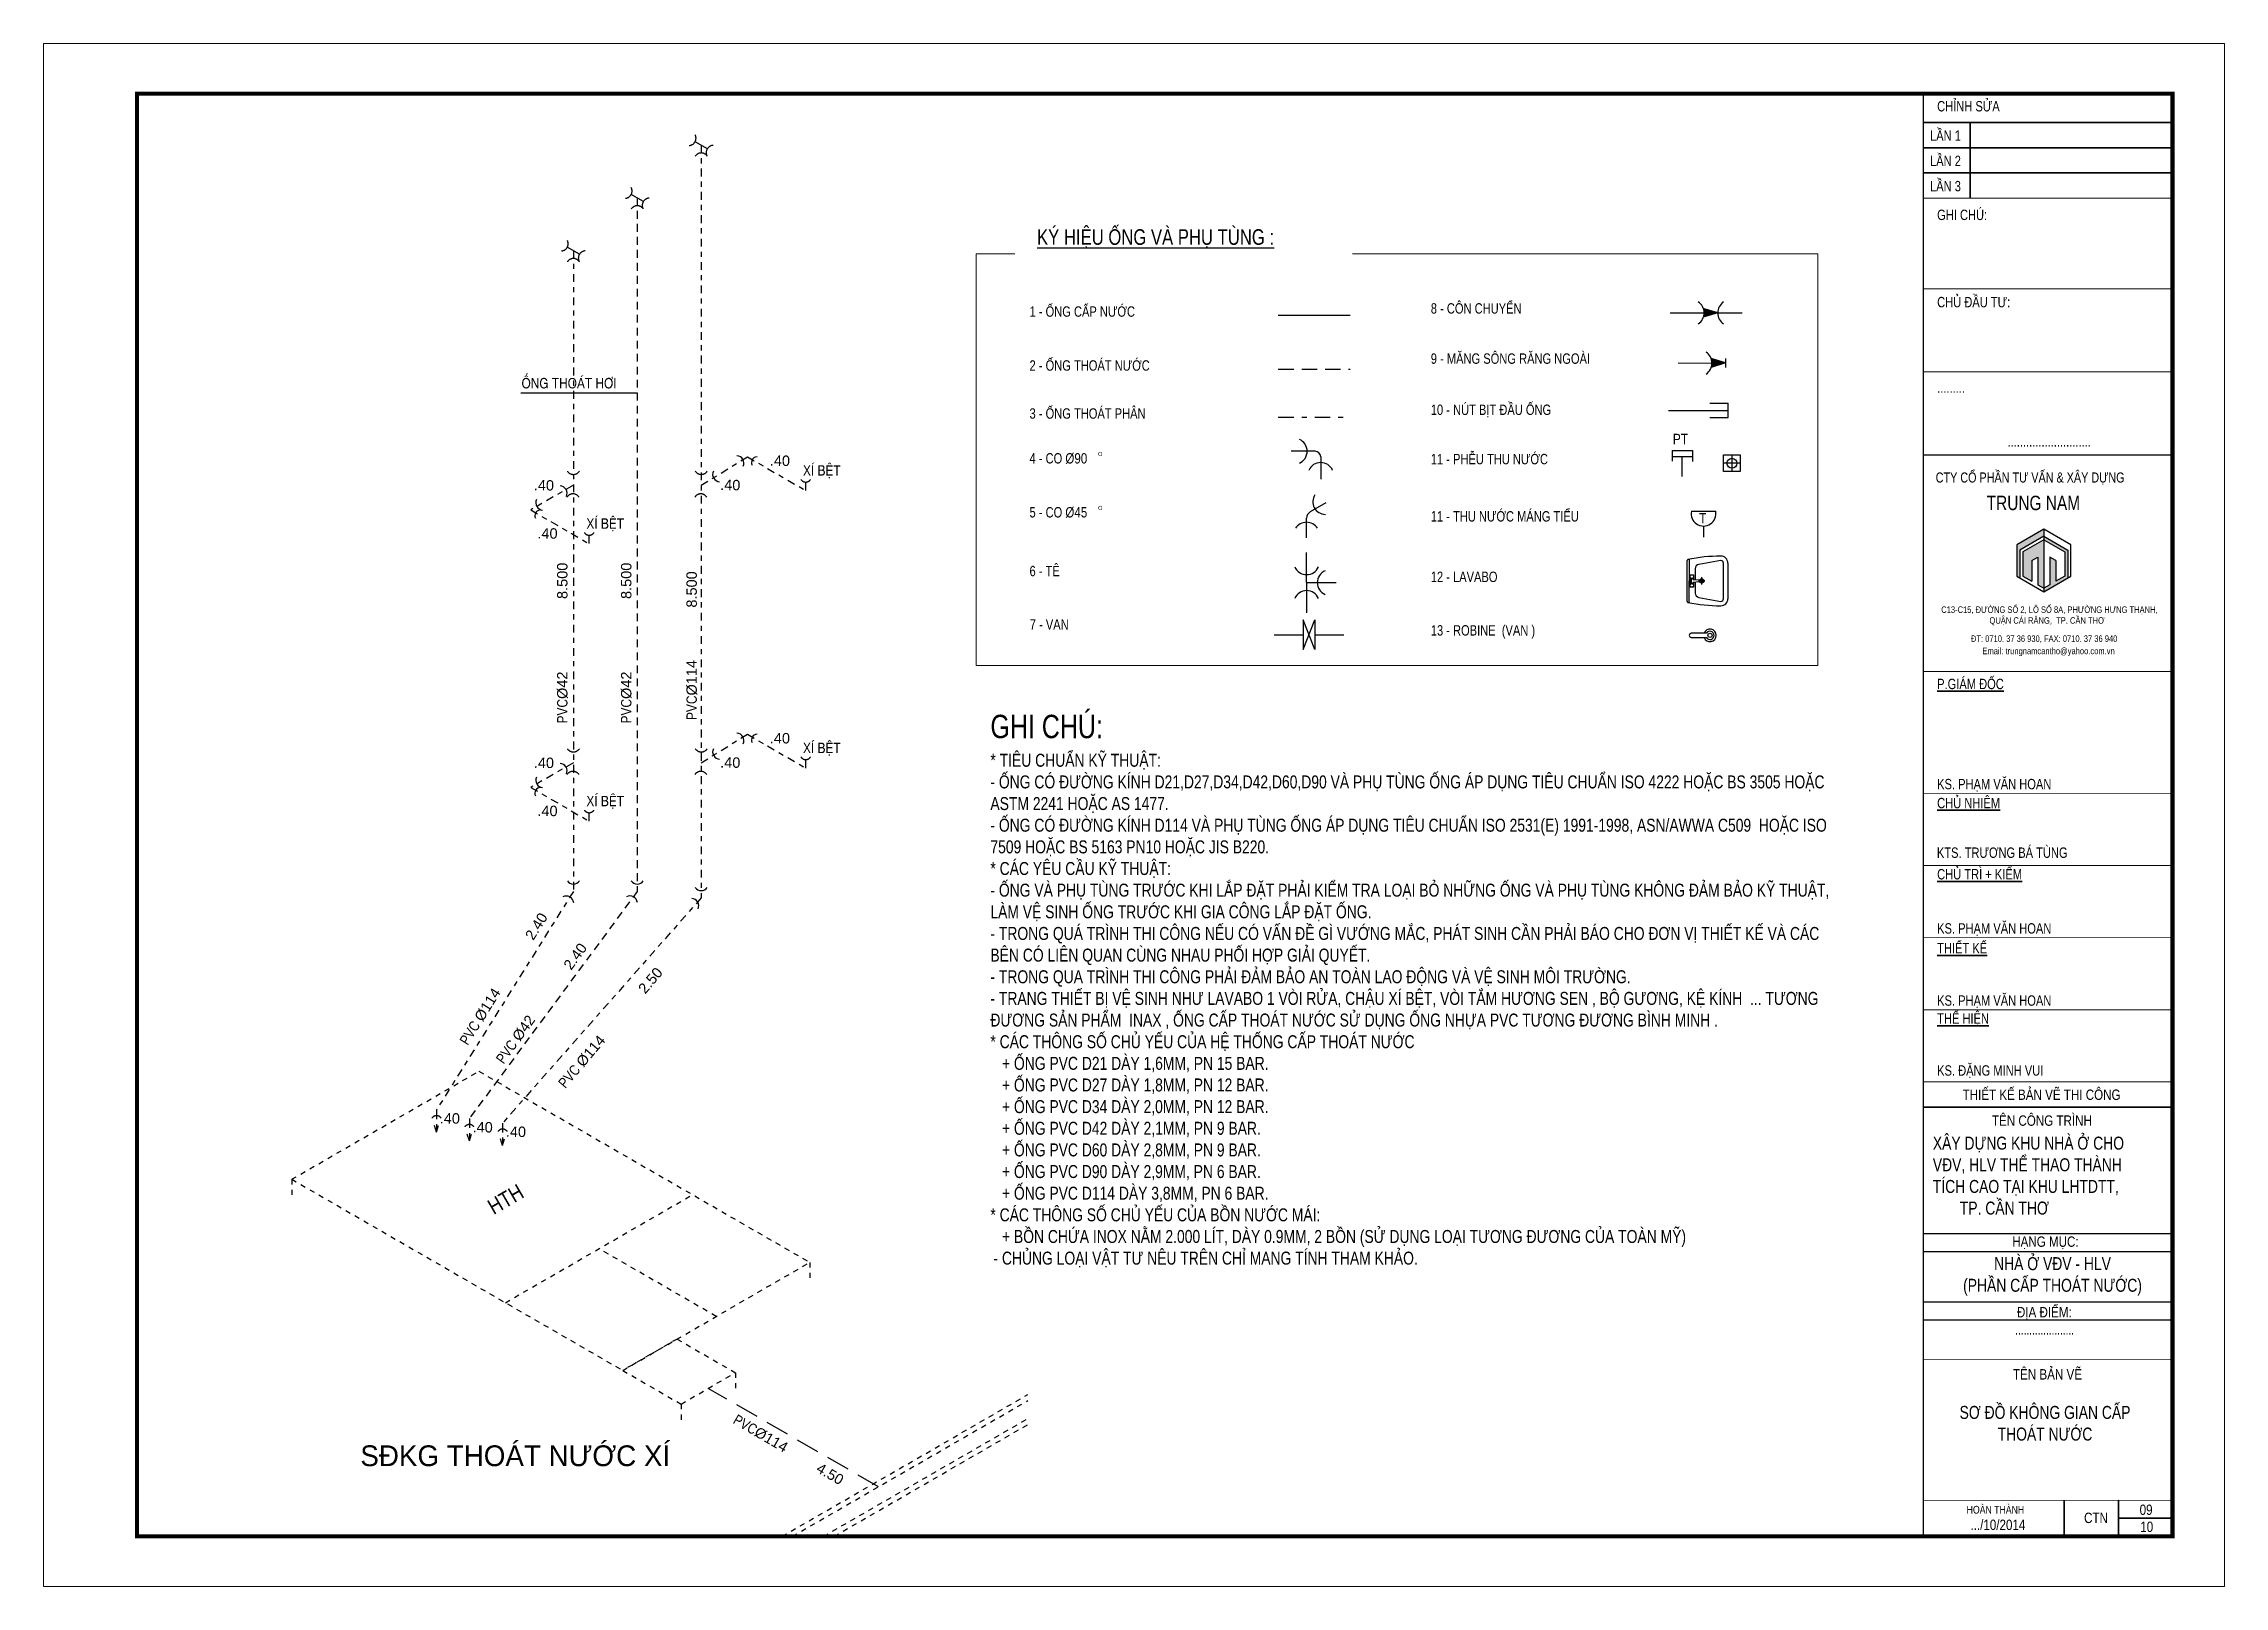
# Model space of a CAD drawing. Header units: millimetres. Extents: x -341 to 79, y 65 to 137.
# Drawn here: x -5.22 to 36.78, y 107.61 to 137.31 of the extents above; entities that cross this region are included whole.
import ezdxf

# ---------------------------------------------------------------- set-up
doc = ezdxf.new("R2010")
doc.units = ezdxf.units.MM
doc.header["$LTSCALE"] = 0.3
doc.header["$MEASUREMENT"] = 0
for name, pattern in [('ACAD_ISO10W100', [18, 12, -3, 0, -3]), ('DASHDOTX2', [2, 1, -0.5, 0, -0.5]), ('DASHEDX2', [1.5, 1, -0.5]), ('HIDDEN', [0.375, 0.25, -0.125])]:
    doc.linetypes.add(name, pattern=pattern)
doc.layers.get('0').update_dxf_attribs({"linetype": 'CONTINUOUS', "lineweight": 13})
doc.layers.get('DEFPOINTS').update_dxf_attribs({"linetype": 'CONTINUOUS', "lineweight": 13})
for name, color, linetype in [('KHUNG', 6, 'CONTINUOUS'), ('LAYER 7', 7, 'CONTINUOUS'), ('LAYER 8', 8, 'CONTINUOUS'), ('LAYER1', 1, 'CONTINUOUS'), ('LAYER5', 5, 'CONTINUOUS'), ('LAYER7', 7, 'CONTINUOUS'), ('NETMANH', 44, 'CONTINUOUS'), ('ong', 5, 'CONTINUOUS'), ('THEP DOC_0.6', 6, 'CONTINUOUS'), ('TUONG7', 7, 'CONTINUOUS'), ('Vat dung', 124, 'CONTINUOUS')]:
    doc.layers.add(name, color=color, linetype=linetype)
doc.layers.add('KICH THUOC 1', color=9, linetype='CONTINUOUS', lineweight=13)
doc.layers.add('Layer6', color=7, linetype='CONTINUOUS', true_color=0xffe8a3)
doc.styles.add('HELVE-KT', font='VHELVCN.TTF')
doc.styles.add('VNAVO', font='', dxfattribs={"width": 1.1})
doc.styles.add('VNI - HELVE', font='VBOOKMN.TTF', dxfattribs={"width": 0.8})
doc.styles.add('VNIHC2', font='VHELVCN.TTF', dxfattribs={"width": 0.8})
doc.styles.get('VNAVO').set_extended_font_data('VNarial')

msp = doc.modelspace()

# ---------------------------------------------------------------- texts
at = {"layer": 'LAYER 7', "lineweight": 35, "style": 'VNI - HELVE'}
for s, insert, char_height, width, attachment_point in [('SÔ ÑOÀ KHOÂNG GIAN CAÁP THOAÙT NÖÔÙC', (33.3297, 111.0839), 0.25, 3.29167, 2), ('{\\fVNI-Helve|b0|i0|c0|p2;09}', (35.1521, 109.1847), 0.2, 5.319651, 1)]:
    msp.add_mtext(s, dxfattribs=dict(at, insert=insert, char_height=char_height, width=width, attachment_point=attachment_point))
at = {"layer": 'LAYER1', "linetype": 'Continuous', "ltscale": 0.08, "attachment_point": 1, "style": 'VNIHC2'}
for s, insert, char_height, width in [('{\\fVNI-Book|b0|i0|c0|p2;\\LKYÙ HIEÄU OÁNG VAØ PHUÏ TUØNG :}', (13.9173, 133.7367), 0.3, 63.578456), ('{\\fVNI-Book|b0|i0|c0|p2;1 - OÁNG CAÁP NÖÔÙC }', (13.7724, 132.2524), 0.2, 3.243401), ('{\\fVNI-Book|b0|i0|c0|p2;8 - COÂN CHUYEÅN}', (21.5005, 132.3125), 0.2, 3.430956), ('{\\fVNI-Book|b0|i0|c0|p2;2 - OÁNG THOAÙT NÖÔÙC }', (13.7724, 131.2139), 0.2, 3.243401), ('{\\fVNI-Book|b0|i0|c0|p2;9 - MAÊNG SOÂNG RAÊNG NGOAØI}', (21.5005, 131.3464), 0.2, 3.930996), ('{\\fVNI-Book|b0|i0|c0|p2;3 - OÁNG THOAÙT PHAÂN}', (13.7724, 130.2895), 0.2, 3.243401), ('{\\fVNI-Book|b0|i0|c0|p2;10 - NUÙT BÒT ÑAÀU OÁNG}', (21.5005, 130.3615), 0.2, 3.430956), ('{\\fVNI-Book|b0|i0|c0|p2;4 - CO \\fArial|b0|i0|c0|p34;%%C90 }', (13.7724, 129.4268), 0.2, 2.554486), ('{\\fVNI-Book|b0|i0|c0|p2;O\\fArial|b0|i0|c0|p34; }', (15.0929, 129.4501), 0.08, 2.554486), ('{\\fVNI-Book|b0|i0|c0|p2;11 - PHEÃU THU NÖÔÙC}', (21.5005, 129.4116), 0.2, 3.430956), ('{\\fVNI-Book|b0|i0|c0|p2;5 - CO \\fArial|b0|i0|c0|p34;%%C45}', (13.7724, 128.388), 0.2, 2.554486), ('{\\fVNI-Book|b0|i0|c0|p2;O\\fArial|b0|i0|c0|p34; }', (15.0929, 128.4113), 0.08, 2.554486), ('{\\fVNI-Book|b0|i0|c0|p2;11 - THU NÖÔÙC MAÙNG TIEÅU}', (21.5005, 128.3095), 0.2, 3.430956), ('{\\fVNI-Book|b0|i0|c0|p2;6 - TEÂ}', (13.7724, 127.2566), 0.2, 2.554486), ('{\\fVNI-Book|b0|i0|c0|p2;12 - LAVABO}', (21.5005, 127.1455), 0.2, 3.705349), ('{\\fVNI-Book|b0|i0|c0|p2;7 - VAN }', (13.7774, 126.2279), 0.2, 3.430956), ('{\\fVNI-Book|b0|i0|c0|p2;13 - ROBINE  (VAN )}', (21.5005, 126.1145), 0.2, 3.430956), ('{\\fVNI-Book|b0|i0|c0|p2;\\H2.25x;GHI CHUÙ: \\P\\H0.5556x;* TIEÂU CHUAÅN KYÕ THUAÄT:\\P- OÁNG COÙ ÑÖÔØNG KÍNH D21,D27,D34,D42,D60,D90 VAØ PHUÏ TUØNG OÁNG AÙP DUÏNG TIEÂU CHUAÅN ISO 4222 HOAËC BS 3505 HOAËC ASTM 2241 HOAËC AS 1477.\\P- OÁNG COÙ ÑÖÔØNG KÍNH D114 VAØ PHUÏ TUØNG OÁNG AÙP DUÏNG TIEÂU CHUAÅN ISO 2531(E) 1991-1998, ASN/AWWA C509  HOAËC ISO 7509 HOAËC BS 5163 PN10 HOAËC JIS B220.\\P* CAÙC YEÂU CAÀU KYÕ THUAÄT: \\P- OÁNG VAØ PHUÏ TUØNG TRÖÔÙC KHI LAÉP ÑAËT PHAÛI KIEÅM TRA LOAÏI BOÛ NHÖÕNG OÁNG VAØ PHUÏ TUØNG KHOÂNG ÑAÛM BAÛO KYÕ THUAÄT, LAØM VEÄ SINH OÁNG TRÖÔÙC KHI GIA COÂNG LAÉP ÑAËT OÁNG.\\P- TRONG QUAÙ TRÌNH THI COÂNG NEÁU COÙ VAÁN ÑEÀ GÌ VÖÔÙNG MAÉC, PHAÙT SINH CAÀN PHAÛI BAÙO CHO ÑÔN VÒ THIEÁT KEÁ VAØ CAÙC BEÂN COÙ LIEÂN QUAN CUØNG NHAU PHOÁI HÔÏP GIAÛI QUYEÁT.\\P- TRONG QUA TRÌNH THI COÂNG PHAÛI ÑAÛM BAÛO AN TOAØN LAO ÑOÄNG VAØ VEÄ SINH MOÂI TRÖÔØNG.\\P- TRANG THIEÁT BÒ VEÄ SINH NHÖ LAVABO 1 VOØI RÖÛA, CHAÄU XÍ BEÄT, VOØI TAÉM HÖÔNG SEN , BOÄ GÖÔNG, KEÄ KÍNH  ... \\H0.9999x;TÖÔNG ÑÖÔNG SAÛN PHAÅM  INAX , OÁNG CAÁP THOAÙT NÖÔÙC SÖÛ DUÏNG OÁNG NHÖÏA PVC \\H0.9999x;TÖÔNG ÑÖÔNG BÌNH MINH . \\P* CAÙC THOÂNG SOÁ CHUÛ YEÁU CUÛA HEÄ THOÁNG CAÁP THOAÙT NÖÔÙC\\P   + OÁNG PVC D21 DAØY 1,6MM, PN 15 BAR.\\H0.9999x;\\P   + OÁNG PVC D27 DAØY 1,8MM, PN 12 BAR.\\P   + OÁNG PVC D34 DAØY 2,0MM, PN 12 BAR.\\P   + OÁNG PVC D42 DAØY 2,1MM, PN 9 BAR.\\P   + OÁNG PVC D60 DAØY 2,8MM, PN 9 BAR.\\H0.9999x;\\P   + OÁNG PVC D90 DAØY 2,9MM, PN 6 BAR.\\P   + OÁNG PVC D114 DAØY 3,8MM, PN 6 BAR.\\P* CAÙC THOÂNG SOÁ CHUÛ YEÁU CUÛA BOÀN NÖÔÙC MAÙI: \\P   + BOÀN CHÖÙA INOX NAÈM 2.000 LÍT, DAØY 0.9MM, 2 BOÀN (SÖÛ DUÏNG \\H0.9999x;LOAÏI TÖÔNG ÑÖÔNG CUÛA TOAØN MYÕ)\\H0.7997x;\\P \\H1.25x;- CHUÛNG LOAÏI VAÄT TÖ NEÂU TREÂN CHÆ MANG TÍNH THAM KHAÛO.}', (13.0187, 124.389), 0.2, 16.317079)]:
    msp.add_mtext(s, dxfattribs=dict(at, insert=insert, char_height=char_height, width=width))
at = {"layer": 'LAYER1', "linetype": 'Continuous', "ltscale": 0.05}
for s, insert, char_height, width, attachment_point, style in [('OÁNG THOAÙT HÔI ', (3.9886, 130.668), 0.2, 4.564505, 7, 'HELVE-KT'), ('XÍ BEÄT', (10.1333, 128.9432), 0.2, 4.564505, 9, 'HELVE-KT'), ('XÍ BEÄT', (5.9621, 127.9203), 0.2, 4.564505, 9, 'HELVE-KT'), ('XÍ BEÄT', (10.1333, 123.6011), 0.2, 4.564505, 9, 'HELVE-KT'), ('XÍ BEÄT', (5.9621, 122.5782), 0.2, 4.564505, 9, 'HELVE-KT'), ('\\pi0.05647;{\\fVNI-Avo|b0|i0|c0|p2;SÑKG THOAÙT NÖÔÙC XÍ}', (0.8277, 110.3247), 0.4, 8.096636, 1, 'VNAVO')]:
    msp.add_mtext(s, dxfattribs=dict(at, insert=insert, char_height=char_height, width=width, attachment_point=attachment_point, style=style))
at = {"layer": 'LAYER1', "linetype": 'Continuous', "ltscale": 0.05, "char_height": 0.2, "attachment_point": 1, "style": 'HELVE-KT'}
for s, insert in [('PT', (26.1621, 129.7983)), ('T', (26.6687, 128.2721))]:
    msp.add_mtext(s, dxfattribs=dict(at, insert=insert))
at = {"layer": 'LAYER1', "linetype": 'Continuous', "ltscale": 0.05, "style": 'HELVE-KT'}
for s, insert, char_height, attachment_point, rotation in [('{\\fArial|b0|i0|c0|p34;.40}', (9.1603, 129.3791), 0.2, 3, 359.27145), ('{\\fArial|b0|i0|c0|p34;.40}', (4.6154, 128.9057), 0.2, 3, 359.27145), ('{\\fArial|b0|i0|c0|p34;.40}', (8.2042, 128.9103), 0.2, 3, 359.27145), ('{\\fArial|b0|i0|c0|p34;.40}', (4.6844, 127.9792), 0.2, 3, 359.27145), (' {\\H0.8x;PVC\\fArial|b0|i0|c0|p34;%%C42                  8.500}', (4.881, 124.1431), 0.25, 7, 90), (' {\\H0.8x;PVC\\fArial|b0|i0|c0|p34;%%C42                  8.500}', (6.1122, 124.1431), 0.25, 7, 90), (' {\\H0.8x;PVC\\fArial|b0|i0|c0|p34;%%C114             8.500}', (7.3722, 124.2098), 0.25, 7, 90), ('{\\fArial|b0|i0|c0|p34;.40}', (9.1603, 124.037), 0.2, 3, 359.27145), ('{\\fArial|b0|i0|c0|p34;.40}', (4.6154, 123.5635), 0.2, 3, 359.27145), ('{\\fArial|b0|i0|c0|p34;.40}', (8.2042, 123.5681), 0.2, 3, 359.27145), ('{\\fArial|b0|i0|c0|p34;.40}', (4.6844, 122.6371), 0.2, 3, 359.27145), ('PVC {\\fArial|b0|i0|c0|p34;%%C114               2.40}', (4.3327, 120.601), 0.2, 3, 58.02867), ('PVC {\\fArial|b0|i0|c0|p34;%%C42               2.40}', (5.0997, 120.0182), 0.2, 3, 54.23019), ('PVC {\\fArial|b0|i0|c0|p34;%%C114               2.50}', (6.5697, 119.5469), 0.2, 3, 49.7248), ('{\\fArial|b0|i0|c0|p34;.40}', (2.8039, 116.7174), 0.2, 3, 359.27145), ('{\\fArial|b0|i0|c0|p34;.40}', (3.4356, 116.5475), 0.2, 3, 359.27145), ('{\\fArial|b0|i0|c0|p34;.40}', (4.0762, 116.4603), 0.2, 3, 359.27145), ('HTH', (3.9115, 115.3703), 0.3, 3, 30.1969), (' PVC{\\fArial|b0|i0|c0|p34;%%C114         4.50   }', (8.091, 110.9634), 0.2, 1, 329.8031)]:
    msp.add_mtext(s, dxfattribs=dict(at, insert=insert, char_height=char_height, attachment_point=attachment_point, rotation=rotation))

# ---------------------------------------------------------------- blocks, each defined once
blk = doc.blocks.new('AAEER')
at = {"linetype": 'Continuous', "ltscale": 0.08}
h = blk.add_hatch(color=8, dxfattribs=at)
h.paths.add_polyline_path([(377.886, 656.949), (377.886, 657.083), (377.366, 656.782), (377.366, 656.181), (377.423, 656.148), (377.423, 656.682)])
h.paths.add_polyline_path([(377.886, 656.882), (377.481, 656.649), (377.481, 656.181), (377.655, 656.081), (377.655, 656.482), (377.771, 656.548), (377.771, 656.014), (377.886, 655.947)])
blk.add_hatch(color=8, dxfattribs=at).paths.add_polyline_path([(378.118, 656.482), (378.002, 656.548), (378.002, 656.014), (377.886, 655.947), (377.886, 655.88), (378.349, 656.148), (378.349, 656.682), (377.886, 656.949), (377.886, 656.882), (378.291, 656.649), (378.291, 656.181), (378.118, 656.081)])
for p, q in [((377.886, 656.949), (377.423, 656.682)), ((377.886, 656.882), (377.481, 656.649)), ((377.886, 657.083), (377.886, 656.949)), ((377.886, 657.083), (377.886, 655.88)), ((377.886, 656.949), (378.349, 656.682)), ((377.886, 656.882), (377.886, 655.947)), ((377.886, 656.882), (378.291, 656.649)), ((377.423, 656.682), (377.423, 656.148)), ((377.481, 656.649), (377.481, 656.181)), ((377.655, 656.482), (377.771, 656.548)), ((377.655, 656.482), (377.655, 656.081)), ((377.771, 656.548), (377.771, 656.014)), ((378.118, 656.482), (378.002, 656.548)), ((378.002, 656.548), (378.002, 656.014)), ((378.118, 656.482), (378.118, 656.081)), ((378.291, 656.649), (378.291, 656.181)), ((378.349, 656.682), (378.349, 656.148))]:
    blk.add_line(p, q, dxfattribs=at)
blk.add_lwpolyline([(377.366, 656.181), (377.886, 655.88), (378.407, 656.181), (378.407, 656.782), (377.886, 657.083), (377.366, 656.782)], close=True, dxfattribs=at)
for points in [[(377.481, 656.181), (377.655, 656.081)], [(378.291, 656.181), (378.118, 656.081)], [(377.771, 656.014), (377.886, 655.947)], [(378.002, 656.014), (377.886, 655.947)]]:
    blk.add_lwpolyline(points, dxfattribs=at)
for points in [[(375.565, 643.528), (380.365, 643.528)], [(375.565, 643.18), (380.365, 643.18)], [(375.565, 642.208), (380.365, 642.208)], [(375.565, 641.861), (380.365, 641.861)]]:
    blk.add_lwpolyline(points)
at = {"layer": 'LAYER 7', "lineweight": 35}
for points in [[(375.565, 664.914), (380.365, 664.914)], [(376.469, 663.456), (376.469, 664.914)], [(375.565, 664.428), (380.365, 664.428)], [(375.565, 663.942), (380.365, 663.942)], [(375.565, 645.958), (380.365, 645.958)], [(378.282, 638.389), (378.282, 637.695)], [(379.323, 638.389), (379.323, 638.389), (379.323, 637.695)], [(379.323, 638.042), (380.365, 638.042)]]:
    blk.add_lwpolyline(points, dxfattribs=at)
at = {"layer": 'LAYER7', "const_width": 0.0278}
blk.add_lwpolyline([(380.365, 665.47), (375.565, 665.47), (375.565, 637.695), (380.365, 637.695)], close=True, dxfattribs=at)
at = {"layer": 'LAYER7'}
for points, const_width in [([(375.565, 663.456), (380.365, 663.456)], 0.0174), ([(375.565, 661.712), (380.365, 661.712)], 0.0174), ([(375.565, 660.112), (380.365, 660.112)], 0.0174), ([(375.565, 658.512), (380.365, 658.512)], 0.0212), ([(375.565, 654.346), (380.365, 654.346)], 0.0174), ([(375.565, 651.999), (380.365, 651.999)], 0.0174), ([(375.565, 650.61), (380.365, 650.61)], 0.0174), ([(375.565, 649.221), (380.365, 649.221)], 0.0174), ([(375.565, 647.833), (380.365, 647.833)], 0.0174), ([(375.565, 646.444), (380.365, 646.444)], 0.0174), ([(375.565, 641.097), (380.365, 641.097)], 0.0174), ([(375.565, 638.389), (380.365, 638.389)], 0.0174)]:
    blk.add_lwpolyline(points, dxfattribs=dict(at, const_width=const_width))
at = {"layer": 'LAYER 7', "lineweight": 35, "style": 'VNI - HELVE'}
for s, insert, char_height, width, attachment_point in [('CHÆNH SÖÛA', (375.833, 665.327), 0.2, 5.31965, 1), ('LAÀN 1', (375.696, 664.761), 0.2, 5.31965, 1), ('LAÀN 2', (375.696, 664.275), 0.2, 5.31965, 1), ('LAÀN 3', (375.696, 663.789), 0.2, 5.31965, 1), ('GHI CHUÙ:', (375.833, 663.236), 0.2, 5.31965, 1), ('CHUÛ ÑAÀU TÖ:', (375.833, 661.556), 0.2, 5.31965, 1), ('.........', (375.833, 659.91), 0.2, 5.31965, 1), ('...........................', (377.188, 658.873), 0.2, 5.31965, 1), ('{\\LP.GIAÙM ÑOÁC}', (375.833, 654.205), 0.2, 5.31965, 1), ('KS. PHAÏM VAÊN HOAN', (375.833, 652.277), 0.2, 5.31965, 1), ('{\\LCHUÛ NHIEÄM}', (375.833, 651.912), 0.2, 5.31965, 1), ('KTS. TRÖÔNG BAÙ TUØNG', (375.828, 650.957), 0.2, 5.31965, 1), ('{\\LCHUÛ TRÌ + KIEÅM}', (375.833, 650.542), 0.2, 5.31965, 1), ('KS. PHAÏM VAÊN HOAN', (375.833, 649.499), 0.2, 5.31965, 1), ('{\\LTHIEÁT KEÁ}', (375.833, 649.118), 0.2, 5.31965, 1), ('KS. PHAÏM VAÊN HOAN', (375.833, 648.11), 0.2, 5.31965, 1), ('{\\LTHEÅ HIEÄN}', (375.833, 647.765), 0.2, 5.31965, 1), ('KS. ÑAËNG MINH VUI', (375.833, 646.764), 0.2, 5.31965, 1), ('{\\fVNI-Helve|b0|i0|c0|p2;THIEÁT KEÁ BAÛN VEÕ THI COÂNG}', (376.323, 646.297), 0.2, 5.31965, 1), ('{\\fVNI-Helve|b0|i0|c0|p2;TEÂN COÂNG TRÌNH}', (376.889, 645.799), 0.2, 5.31965, 1), ('XAÂY DÖÏNG KHU NHAØ ÔÛ CHO\\PVÑV, HLV THEÅ THAO THAØNH \\PTÍCH CAO TAÏI KHU LHTDTT, \\P       TP. CAÀN THÔ', (375.75, 645.39), 0.25, 7.09083, 1), ('{\\fVNI-Helve|b0|i0|c0|p2;HAÏNG MUÏC:}', (377.279, 643.469), 0.2, 5.31965, 1), ('NHAØ ÔÛ VÑV - HLV\\P(PHAÀN CAÁP THOAÙT NÖÔÙC)', (378.055, 643.07), 0.25, 4.30245, 2), ('{\\fVNI-Helve|b0|i0|c0|p2;ÑÒA ÑIEÅM:}', (377.37, 642.111), 0.2, 5.31965, 1), ('{\\fVNI-Helve|b0|i0|c0|p2;.....................}', (377.337, 641.754), 0.17359, 5.31965, 1), ('{\\fVNI-Helve|b0|i0|c0|p2;TEÂN BAÛN VEÕ}', (377.294, 640.914), 0.2, 5.31965, 1), ('{\\fVNI-Helve|b0|i0|c0|p2;HOAØN THAØNH}', (376.401, 638.282), 0.15, 5.31965, 1), ('{\\fVNI-Helve|b0|i0|c0|p2;.../10/2014}', (376.475, 638.017), 0.2, 5.31965, 1), ('{\\fVNI-Helve|b0|i0|c0|p2;CTN}', (378.663, 638.151), 0.2, 5.31965, 1), ('{\\fVNI-Helve|b0|i0|c0|p2;10}', (379.745, 637.978), 0.2, 5.31965, 1)]:
    blk.add_mtext(s, dxfattribs=dict(at, insert=insert, char_height=char_height, width=width, attachment_point=attachment_point))
at = {"layer": 'LAYER5', "attachment_point": 1, "style": 'VNI - HELVE'}
for s, insert, char_height, width in [('{\\H0.9774x;CTY COÅ PHAÀN TÖ VAÁN & XAÂY DÖÏNG} ', (375.805, 658.177), 0.19891, 4.67984), ('TRUNG NAM', (376.787, 657.729), 0.2777, 3.59296), ('{\\fVNI-Helve|b0|i0|c0|p2;C13-C15, ÑÖÔØNG SOÁ 2, LOÂ SOÁ 8A, PHÖÔØNG HÖNG THAÏNH, \\P                       QUAÄN CAÙI RAÊNG,  TP. CAÀN THÔ}', (375.912, 655.598), 0.12499, 8.0242), ('{\\fVNI-Helve|b0|i0|c0|p2;ÑT: 0710. 37 36 930, FAX: 0710. 37 36 940}', (376.484, 655.04), 0.12499, 8.0242), ('{\\fVNI-Helve|b0|i0|c0|p2;Email: trungnamcantho@yahoo.com.vn}', (376.706, 654.803), 0.12499, 8.0242)]:
    blk.add_mtext(s, dxfattribs=dict(at, insert=insert, char_height=char_height, width=width))
blk = doc.blocks.new('lavabo3')
for p, q in [((-198, 0), (198, 0)), ((-209, -17), (0, -17)), ((-159, -112), (-197, -323)), ((-13, -77), (-117, -77)), ((-59, -27), (0, -27)), ((-59, -44), (-59, -27)), ((-59, -61), (-59, -44)), ((-15, -61), (-59, -61)), ((-35, -139), (0, -139)), ((28, -36), (-28, -36)), ((-20, -53), (-28, -53)), ((-26, -44), (-17, -44)), ((-10, -110), (-15, -57)), ((209, -17), (0, -17)), ((0, -27), (60, -27)), ((0, -170), (0, -113)), ((0, -139), (35, -139)), ((15, -57), (10, -110)), ((117, -77), (13, -77)), ((60, -61), (15, -61)), ((26, -44), (17, -44)), ((28, -53), (20, -53)), ((60, -27), (60, -44)), ((60, -44), (60, -61)), ((197, -323), (159, -112)), ((-171, -349), (0, -349)), ((0, -391), (-171, -391)), ((0, -349), (171, -349)), ((171, -391), (0, -391))]:
    blk.add_line(p, q)
for centre, radius in [((-42, -44), 17), ((0, -139), 21.2), ((0, -139), 17), ((42, -44), 17)]:
    blk.add_circle(centre, radius)
for centre, radius, start, end in [((198, -9), 8.5, 11.6736, 90), ((1341, -326), 1580, 168.3264, 179.8676), ((-198, -9), 8.5, 90, 168.3264), ((-117, -119), 42.5, 90, 170.6121), ((-20, -57), 4.25, 5.6071, 90), ((0, -93), 20.1, 239.7473, 300.2527), ((20, -57), 4.25, 90, 174.3929), ((117, -119), 42.5, 9.3879, 90), ((-1341, -326), 1580, 0.1324, 11.6736), ((-171, -323), 68, 179.8676, 270), ((-171, -323), 25.5, 179.8676, 270), ((171, -323), 68, 270, 0.1324), ((171, -323), 25.5, 270, 0.1324)]:
    blk.add_arc(centre, radius, start, end)
blk = doc.blocks.new('voi rua')
at = {"layer": 'NETMANH'}
for p, q in [((-817.848, 821.775), (-817.921, 821.775)), ((-817.921, 821.755), (-817.848, 821.755))]:
    blk.add_line(p, q, dxfattribs=at)
for centre, major_axis, start_param, end_param in [((-817.938, 821.765), (0.0212, 0.0212), 5.840769, 11.438195), ((-817.938, 821.765), (0.0141, 0.0141), 6.027374, 11.253105), ((-817.938, 821.765), (-0.00707, 0.00707), -0.785398, 5.497787), ((-817.848, 821.765), (0.00707, 0.00707), 3.926991, 7.068583)]:
    blk.add_ellipse(centre, major_axis=major_axis, ratio=1, start_param=start_param, end_param=end_param, dxfattribs=at)

# ---------------------------------------------------------------- hatches: boundary and pattern name
at = {"layer": 'KHUNG', "linetype": 'Continuous', "ltscale": 0.08}
for points in [[(27.0259, 132.1282), (27.0259, 132.1282), (26.7474, 132.2115, -0.2083886), (26.7474, 132.0413)], [(27.1762, 131.1621), (27.1762, 131.1621), (26.8978, 131.2453, -0.2083886), (26.8978, 131.0752)]]:
    msp.add_hatch(color=256, dxfattribs=at).paths.add_polyline_path(points)

# ---------------------------------------------------------------- linework, layer by layer
at = {"layer": 'DEFPOINTS', "linetype": 'Continuous', "ltscale": 0.08}
msp.add_lwpolyline([(-5.2157, 107.6101), (36.7843, 107.6101), (36.7843, 137.3101), (-5.2157, 137.3101)], close=True, dxfattribs=at)
at = {"layer": 'KHUNG', "linetype": 'Continuous', "ltscale": 0.08}
for p, q in [((27.0259, 132.1282), (26.7474, 132.2115)), ((27.0259, 132.1282), (26.7474, 132.0413)), ((27.1762, 131.1621), (26.8978, 131.2453)), ((27.1762, 131.1621), (26.8978, 131.0752)), ((19.2692, 125.6464), (19.0444, 126.2162)), ((19.0444, 126.2162), (19.0444, 125.6464)), ((19.0444, 125.6464), (19.2692, 126.2162)), ((19.2692, 126.2162), (19.2692, 125.6464))]:
    msp.add_line(p, q, dxfattribs=at)
at = {"layer": 'KHUNG', "linetype": 'DASHDOTX2', "ltscale": 1.5}
for p, q in [((26.1461, 129.4747), (26.1461, 129.2727)), ((26.1461, 129.4747), (26.5388, 129.4747)), ((26.1461, 129.3646), (26.5388, 129.3646)), ((26.5388, 129.4747), (26.5388, 129.2665))]:
    msp.add_line(p, q, dxfattribs=at)
at = {"layer": 'KHUNG', "linetype": 'Continuous', "ltscale": 0.08}
for points in [[(18.5638, 132.0831), (19.945, 132.0831)], [(26.1125, 132.1282), (27.494, 132.1282)], [(26.2628, 131.1621), (26.9155, 131.1605)], [(26.0787, 130.2502), (27.2257, 130.2502)], [(26.8736, 130.3887), (27.2257, 130.3887)], [(27.2257, 130.1116), (27.2257, 130.3887)], [(26.8736, 130.1116), (27.2257, 130.1116)], [(19.2752, 129.4628), (18.8107, 129.4628)], [(19.3805, 129.3578), (19.3805, 128.9245)], [(19.1064, 127.7943), (19.1064, 128.1759)], [(19.4768, 128.4696), (19.1772, 128.2966)], [(19.1086, 126.9337), (19.1086, 127.5167)], [(19.1086, 126.9337), (19.6785, 126.9337)], [(19.1086, 126.9337), (19.1086, 126.3507)], [(18.4869, 125.9313), (19.0444, 125.9313)], [(19.2692, 125.9313), (19.8254, 125.9313)]]:
    msp.add_lwpolyline(points, dxfattribs=at)
at = {"layer": 'KHUNG', "linetype": 'DASHDOTX2', "ltscale": 1.5}
msp.add_lwpolyline([(26.3425, 128.9782), (26.3425, 129.3646)], dxfattribs=at)
at = {"layer": 'KHUNG', "linetype": 'Continuous', "ltscale": 0.08}
for centre, radius, start, end in [((26.5096, 132.1263), 0.2556, 304.06038, 56.0825), ((26.6599, 131.1602), 0.2556, 304.06038, 56.0825), ((8.1295, 129.2343), 0.1417, 334.72275, 86.74486), ((18.8707, 129.4628), 0.2488, 293.21912, 66.78088), ((19.2664, 129.3487), 0.1144, 4.53567, 85.61237), ((7.8112, 129.0183), 0.1417, 154.72275, 266.74486), ((8.5303, 129.2433), 0.1134, 93.25514, 205.27725), ((19.3805, 128.9968), 0.2488, 23.21912, 156.78088), ((4.4035, 128.4724), 0.1417, 154.72275, 266.74486), ((4.7245, 128.6537), 0.1417, 334.72275, 86.74486), ((19.4699, 128.49), 0.2419, 145.75865, 270), ((4.359, 128.2204), 0.1134, 93.25514, 205.27725), ((19.2593, 128.1674), 0.1531, 122.42439, 176.8134), ((19.1064, 127.8406), 0.2541, 33.49637, 146.50363), ((19.1086, 127.3366), 0.2488, 203.21912, 336.78088), ((19.5632, 126.9337), 0.2488, 113.21912, 246.78088), ((19.1086, 126.5308), 0.2488, 23.21912, 156.78088), ((8.1295, 123.8921), 0.1417, 334.72275, 86.74486), ((8.5303, 123.9011), 0.1134, 93.25514, 205.27725), ((7.8112, 123.6761), 0.1417, 154.72275, 266.74486), ((4.4035, 123.1303), 0.1417, 154.72275, 266.74486), ((4.7245, 123.3116), 0.1417, 334.72275, 86.74486), ((4.359, 122.8782), 0.1134, 93.25514, 205.27725), ((4.9874, 121.2666), 0.138, 213.21397, 326.78603), ((6.2185, 121.2666), 0.138, 213.21397, 326.78603), ((7.4497, 121.1415), 0.138, 213.21397, 326.78603), ((4.8529, 120.7573), 0.1417, 5.80406, 117.82617), ((6.0784, 120.7591), 0.1417, 7.07864, 119.10075), ((7.2592, 120.7123), 0.1417, 334.72275, 86.74486)]:
    msp.add_arc(centre, radius, start, end, dxfattribs=at)
at = {"layer": 'KICH THUOC 1', "linetype": 'ByBlock'}
msp.add_lwpolyline([(19.9906, 133.2661), (28.9518, 133.2661), (28.9518, 125.3409), (12.7477, 125.3409), (12.7477, 133.2661), (13.4917, 133.2661)], dxfattribs=at)
at = {"layer": 'LAYER 8', "linetype": 'DASHEDX2', "ltscale": 0.2}
for points in [[(-0.4361, 115.4469), (3.1666, 117.5269)], [(3.1666, 117.5269), (9.5405, 113.8469)], [(-0.4361, 115.4469), (5.9379, 111.7669)], [(-0.4361, 115.4469), (-0.4361, 115.0945)], [(3.6792, 113.0709), (7.2819, 115.1509)], [(7.7392, 112.8069), (5.4806, 114.1109)], [(5.9379, 111.7669), (9.5405, 113.8469)], [(9.5405, 113.8469), (9.5405, 113.4945)], [(6.9853, 112.3716), (5.9379, 111.7669), (7.0603, 111.1188), (8.1065, 111.7228)], [(6.9853, 112.3716), (8.1065, 111.7228)], [(8.1065, 111.7228), (8.1065, 111.3704)], [(9.0064, 108.5726), (13.7391, 111.3014)], [(7.0603, 111.1188), (7.0603, 110.7664)], [(9.2066, 108.5726), (13.7391, 111.1859)], [(9.8072, 108.5726), (13.7391, 110.8396)], [(10.0074, 108.5726), (13.7391, 110.7242)]]:
    msp.add_lwpolyline(points, dxfattribs=at)
at = {"layer": 'LAYER5', "linetype": 'DASHDOTX2'}
for points in [[(7.5674, 135.2871), (7.3319, 135.4225)], [(2.352, 116.3554), (2.3127, 116.484)], [(2.352, 116.3554), (2.3913, 116.484)], [(2.9837, 116.1854), (2.9444, 116.314)], [(2.9837, 116.1854), (3.023, 116.314)], [(3.6244, 116.0982), (3.585, 116.2268)], [(3.6244, 116.0982), (3.6637, 116.2268)]]:
    msp.add_lwpolyline(points, dxfattribs=at)
at = {"layer": 'LAYER5', "linetype": 'DASHEDX2', "ltscale": 1.5}
for points in [[(6.3363, 134.2713), (6.1008, 134.4067)], [(5.1051, 133.2555), (4.8697, 133.3909)], [(10.8628, 109.5275), (7.5834, 111.4208)]]:
    msp.add_lwpolyline(points, dxfattribs=at)
at = {"layer": 'LAYER5', "linetype": 'DASHEDX2', "ltscale": 0.5}
for points in [[(6.2185, 134.339), (6.2185, 120.9896)], [(6.2185, 120.9896), (2.9837, 116.6169)]]:
    msp.add_lwpolyline(points, dxfattribs=at)
at = {"layer": 'LAYER5', "linetype": 'ACAD_ISO10W100', "ltscale": 0.05}
for points in [[(2.352, 116.7869), (2.352, 116.3554)], [(2.9837, 116.6169), (2.9837, 116.1854)], [(3.6244, 116.5298), (3.6244, 116.0982)]]:
    msp.add_lwpolyline(points, dxfattribs=at)
at = {"layer": 'LAYER5', "linetype": 'DASHEDX2', "ltscale": 3}
for centre, radius, start, end in [((7.2073, 135.4901), 0.1417, 274.93493, 26.95704), ((7.6865, 135.2103), 0.1417, 92.78012, 204.80224), ((7.4497, 135.0669), 0.138, 33.21397, 146.78603)]:
    msp.add_arc(centre, radius, start, end, dxfattribs=at)
at = {"layer": 'LAYER5', "linetype": 'DASHEDX2', "ltscale": 1.5}
for centre, radius, start, end in [((5.9762, 134.4743), 0.1417, 274.93493, 26.95704), ((6.2185, 134.0511), 0.138, 33.21397, 146.78603), ((6.4554, 134.1945), 0.1417, 92.78012, 204.80224), ((4.7451, 133.4585), 0.1417, 274.93493, 26.95704), ((4.9874, 133.0353), 0.138, 33.21397, 146.78603), ((5.2242, 133.1787), 0.1417, 92.78012, 204.80224)]:
    msp.add_arc(centre, radius, start, end, dxfattribs=at)
at = {"layer": 'LAYER5', "linetype": 'DASHDOTX2'}
for centre in [(2.352, 116.5652), (2.9837, 116.3952), (3.6244, 116.308)]:
    msp.add_arc(centre, 0.1065, 34.06038, 146.0825, dxfattribs=at)
at = {"layer": 'Layer6', "ltscale": 10}
msp.add_arc((27.2815, 132.1243), 0.2556, 123.67248, 235.6946, dxfattribs=at)
at = {"layer": 'LAYER7', "linetype": 'Continuous', "const_width": 0.08}
msp.add_lwpolyline([(35.7843, 136.3475), (-3.4157, 136.3475), (-3.4157, 108.5726), (35.7843, 108.5726)], close=True, dxfattribs=at)
at = {"layer": 'ong', "linetype": 'DASHDOTX2', "ltscale": 0.5}
for points in [[(7.4497, 135.3548), (7.4497, 120.8646)], [(4.9874, 133.3232), (4.9874, 120.9896)], [(7.4497, 128.8074), (8.3375, 129.3563)], [(8.3375, 129.3563), (9.4621, 128.707)], [(4.9874, 128.8074), (4.1662, 128.3334)], [(4.1662, 128.3334), (5.2908, 127.6841)], [(7.4497, 123.4653), (8.3375, 124.0141)], [(8.3375, 124.0141), (9.4621, 123.3648)], [(4.9874, 123.4653), (4.1662, 122.9912)], [(4.1662, 122.9912), (5.2908, 122.3419)], [(4.9874, 120.9896), (2.352, 116.7869)], [(7.4497, 120.8646), (3.6244, 116.5298)]]:
    msp.add_lwpolyline(points, dxfattribs=at)
at = {"layer": 'ong', "linetype": 'DASHDOTX2'}
for points in [[(9.4621, 128.707), (9.4621, 128.8692)], [(5.2908, 127.6841), (5.2908, 127.8463)], [(9.4621, 123.3648), (9.4621, 123.5271)], [(5.2908, 122.3419), (5.2908, 122.5041)]]:
    msp.add_lwpolyline(points, dxfattribs=at)
at = {"layer": 'ong', "linetype": 'DASHEDX2', "ltscale": 1.5}
for centre, start, end in [((4.9874, 129.1546), 213.21396, 326.78604), ((7.4497, 129.1546), 213.21396, 326.78604), ((4.9792, 128.5045), 33.21396, 146.78604), ((7.4415, 128.5045), 33.21396, 146.78604), ((4.9874, 123.8125), 213.21396, 326.78604), ((7.4497, 123.8125), 213.21396, 326.78604), ((4.9792, 123.1624), 33.21396, 146.78604), ((7.4415, 123.1624), 33.21396, 146.78604)]:
    msp.add_arc(centre, 0.138, start, end, dxfattribs=at)
at = {"layer": 'ong', "linetype": 'DASHDOTX2'}
for centre in [(9.4621, 128.9796), (5.2908, 127.9567), (9.4621, 123.6374), (5.2908, 122.6145)]:
    msp.add_arc(centre, 0.1104, 213.21396, 326.78604, dxfattribs=at)
at = {"layer": 'THEP DOC_0.6', "linetype": 'HIDDEN', "ltscale": 4}
msp.add_lwpolyline([(18.5638, 131.0445), (19.945, 131.0445)], dxfattribs=at)
at = {"layer": 'THEP DOC_0.6', "linetype": 'Continuous', "ltscale": 0.08}
for points in [[(27.1762, 131.2471), (27.1762, 131.077)], [(26.5193, 128.3078), (26.9871, 128.3078)], [(26.7532, 128.0224), (26.7532, 127.8062)]]:
    msp.add_lwpolyline(points, dxfattribs=at)
at = {"layer": 'THEP DOC_0.6', "linetype": 'DASHDOTX2'}
msp.add_lwpolyline([(18.5638, 130.1202), (19.945, 130.1202)], dxfattribs=at)
at = {"layer": 'THEP DOC_0.6', "linetype": 'Continuous', "ltscale": 0.08}
msp.add_arc((26.7532, 128.2609), 0.2385, 168.6742, 11.3258, dxfattribs=at)
at = {"layer": 'TUONG7', "linetype": 'Continuous', "ltscale": 0.08}
msp.add_lwpolyline([(6.2185, 130.5833), (3.9738, 130.5833)], dxfattribs=at)
at = {"layer": 'Vat dung', "linetype": 'Continuous', "ltscale": 0.08}
msp.add_lwpolyline([(27.4591, 129.0722), (27.1391, 129.0722), (27.1391, 129.3922), (27.4591, 129.3922)], close=True, dxfattribs=at)
for points in [[(27.2991, 129.3922), (27.2991, 129.0722)], [(27.4591, 129.2322), (27.1391, 129.2322)]]:
    msp.add_lwpolyline(points, dxfattribs=at)
msp.add_circle((27.2991, 129.2322), 0.0943, dxfattribs=at)

# ---------------------------------------------------------------- block references
at = {"layer": 'LAYER 7', "linetype": 'Continuous'}
msp.add_blockref('AAEER', (-344.5807, -529.1221), dxfattribs=at)
at = {"layer": 'LAYER7', "xscale": 4, "yscale": 4, "zscale": 4, "rotation": 180}
msp.add_blockref('voi rua', (-3244.8752, 3412.9782), dxfattribs=at)
at = {"layer": 'Vat dung', "xscale": 0.001999999999952706, "yscale": 0.001999999999952706, "zscale": 0.00200000000000955, "rotation": 90}
msp.add_blockref('lavabo3', (26.4398, 126.966), dxfattribs=at)

msp.set_redraw_order([(e.dxf.handle, doc.entitydb.next_handle()) for e in msp.query("TEXT MTEXT ATTDEF DIMENSION ARC_DIMENSION")])  # texts and dimensions are drawn at this point

doc.saveas('drawing.dxf')
